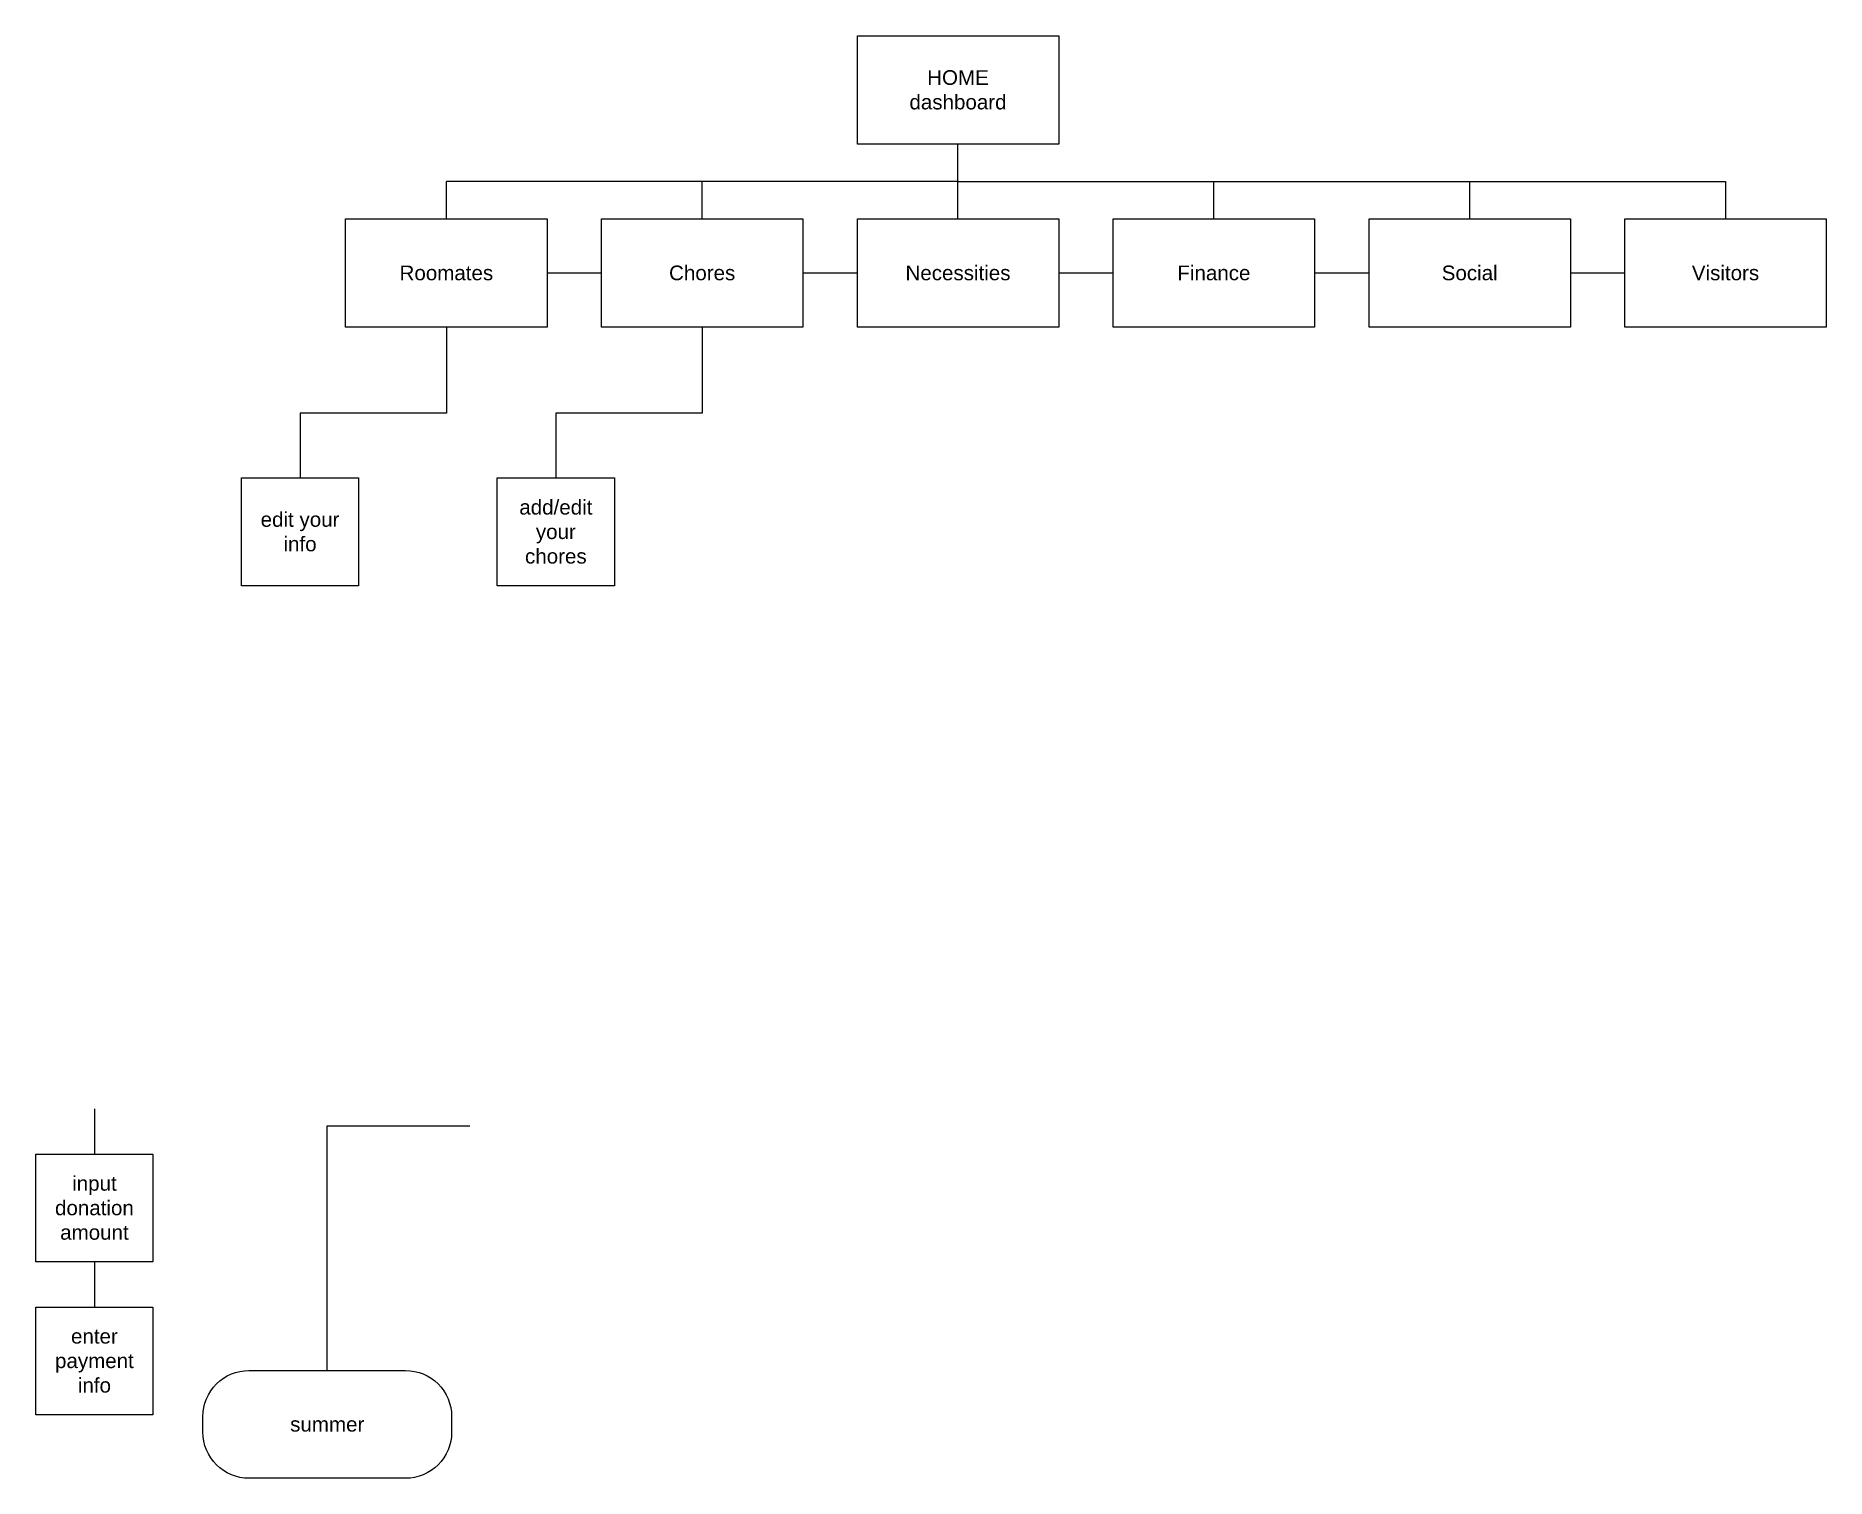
# Model space of a CAD drawing. Header units: millimetres. Extents: x 75 to 24598, y -10362 to 962.
# Drawn here: x 2240 to 4188, y -5171 to -3601 of the extents above; entities that cross this region are included whole.
import ezdxf

# ---------------------------------------------------------------- set-up
doc = ezdxf.new("R2010")
doc.units = ezdxf.units.MM
doc.header["$MEASUREMENT"] = 0
doc.styles.get("Standard").update_dxf_attribs({"font": 'arial.ttf', "height": 16})

msp = doc.modelspace()

# ---------------------------------------------------------------- texts
at = {"char_height": 16, "attachment_point": 5}
for s, width, heights, insert in [('HOME dashboard', 100.796, [0], (3243.1, -3660.1)), ('Roomates', 236.383, [16.6], (2686.5, -3859.4)), ('Chores', 236.383, [16.6], (2964.8, -3859.4)), ('Necessities', 236.383, [16.6], (3243.1, -3859.4)), ('Finance', 236.383, [16.6], (3521.5, -3859.4)), ('Social', 236.383, [16.6], (3799.8, -3859.4)), ('Visitors', 236.383, [16.6], (4078.1, -3859.4)), ('add/edit your chores', 100.796, [0], (2805.6, -4141.1)), ('edit your info', 100.796, [0], (2527.3, -4141.1)), ('input donation amount', 100.796, [0], (2303.6, -4877.1)), ('enter payment info', 100.796, [0], (2303.6, -5043.5)), ('summer', 100.796, [0], (2556.9, -5112.6))]:
    msp.add_mtext_dynamic_manual_height_columns(s, width=width, gutter_width=80, heights=heights, dxfattribs=dict(at, insert=insert))

# ---------------------------------------------------------------- linework, layer by layer
for p, q in [((3243.1, -3800.5), (3243.1, -3719)), ((3243.1, -3759.7), (2686.5, -3759.7)), ((2686.5, -3800.5), (2686.5, -3759.7)), ((2964.8, -3800.5), (2964.8, -3759.7)), ((3243.1, -3759.7), (4078.1, -3759.7)), ((3521.5, -3800.5), (3521.5, -3759.7)), ((3799.8, -3800.5), (3799.8, -3759.7)), ((4078.1, -3759.7), (4078.1, -3800.5)), ((2686.5, -3918.2), (2686.5, -4011.9)), ((2964.8, -3918.2), (2964.8, -4011.9)), ((2686.5, -4011.9), (2527.3, -4011.9)), ((2527.3, -4011.9), (2527.3, -4082.5)), ((2964.8, -4011.9), (2805.6, -4011.9)), ((2805.6, -4011.9), (2805.6, -4082.5)), ((2303.6, -4769.3), (2303.6, -4818.4)), ((2556.9, -5054), (2556.9, -4787.6)), ((2556.9, -4787.6), (2712, -4787.6)), ((2303.6, -4935.7), (2303.6, -4984.9))]:
    msp.add_line(p, q)
for points in [[(3133.6, -3601.2), (3352.7, -3601.2), (3352.7, -3719), (3133.6, -3719)], [(2576.9, -3800.5), (2796, -3800.5), (2796, -3918.2), (2576.9, -3918.2)], [(2855.3, -3800.5), (3074.3, -3800.5), (3074.3, -3918.2), (2855.3, -3918.2)], [(3133.6, -3800.5), (3352.7, -3800.5), (3352.7, -3918.2), (3133.6, -3918.2)], [(3411.9, -3800.5), (3631, -3800.5), (3631, -3918.2), (3411.9, -3918.2)], [(3690.3, -3800.5), (3909.3, -3800.5), (3909.3, -3918.2), (3690.3, -3918.2)], [(3968.6, -3800.5), (4187.6, -3800.5), (4187.6, -3918.2), (3968.6, -3918.2)], [(2463.5, -4082.5), (2591, -4082.5), (2591, -4199.8), (2463.5, -4199.8)], [(2741.8, -4082.5), (2869.3, -4082.5), (2869.3, -4199.8), (2741.8, -4199.8)], [(2239.8, -4818.4), (2367.3, -4818.4), (2367.3, -4935.7), (2239.8, -4935.7)], [(2239.8, -4984.9), (2367.3, -4984.9), (2367.3, -5102.2), (2239.8, -5102.2)]]:
    msp.add_lwpolyline(points, close=True)
for points in [[(2796, -3859.4), (2855.3, -3859.4)], [(3074.3, -3859.4), (3133.6, -3859.4)], [(3352.7, -3859.4), (3411.9, -3859.4)], [(3631, -3859.4), (3690.3, -3859.4)], [(3909.3, -3859.4), (3968.6, -3859.4)]]:
    msp.add_lwpolyline(points)
msp.add_lwpolyline([(2471.7, -5054), (2642.2, -5054, -0.414214), (2692.2, -5104), (2692.2, -5121.3, -0.414214), (2642.2, -5171.3), (2471.7, -5171.3, -0.414214), (2421.7, -5121.3), (2421.7, -5104, -0.414214)], format="xyb", close=True)

msp.set_redraw_order([(e.dxf.handle, doc.entitydb.next_handle()) for e in msp.query("TEXT MTEXT ATTDEF DIMENSION ARC_DIMENSION")])  # texts and dimensions are drawn at this point

doc.saveas('drawing.dxf')
